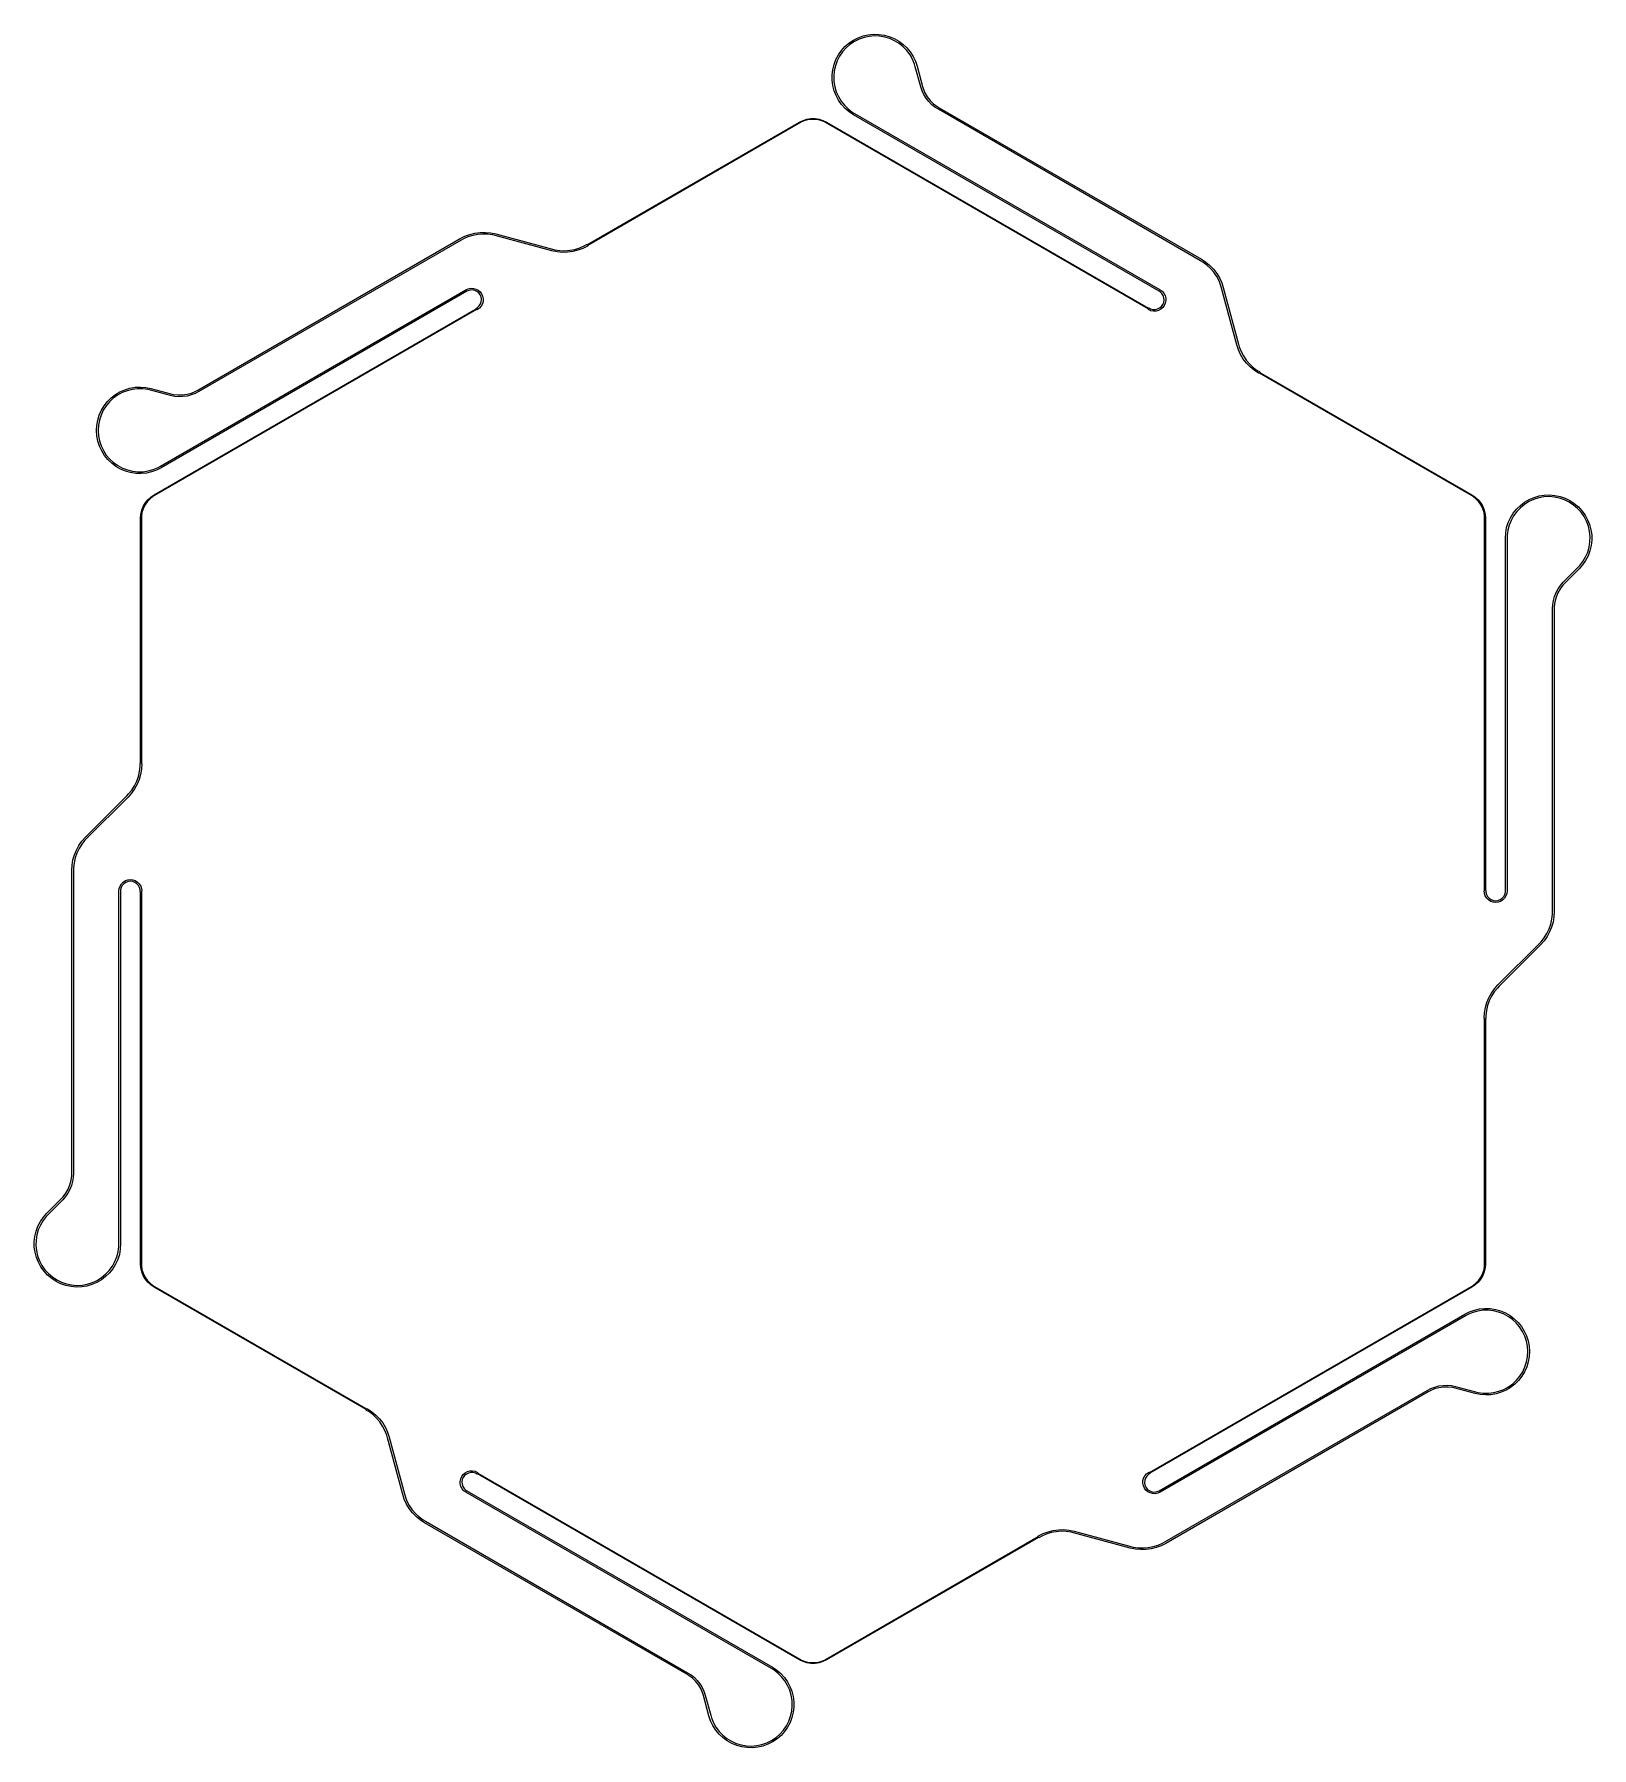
# Model space of a CAD drawing. Extents: x 63.7 to 151.3, y -135.1 to -38.7.
import ezdxf

# ---------------------------------------------------------------- set-up
doc = ezdxf.new("R2010")
doc.units = 0
doc.layers.add('BLACK', color=7, linetype='CONTINUOUS')

msp = doc.modelspace()

# ---------------------------------------------------------------- linework, layer by layer
at = {"layer": 'BLACK', "linetype": 'CONTINUOUS'}
for p, q in [((109.098227, -39.62556), (109.297561, -39.403813)), ((109.35788, -39.478312), (109.161506, -39.699392)), ((109.297561, -39.403813), (109.522541, -39.208133)), ((109.580611, -39.283812), (109.35788, -39.478312)), ((109.522541, -39.208133), (109.769781, -39.041465)), ((109.82613, -39.11901), (109.580611, -39.283812)), ((109.769781, -39.041465), (110.035564, -38.906316)), ((110.090503, -38.986548), (109.82613, -39.11901)), ((110.035564, -38.906316), (110.315892, -38.804717)), ((110.369492, -38.888547), (110.090503, -38.986548)), ((110.315892, -38.804717), (110.606549, -38.738198)), ((110.658627, -38.826579), (110.369492, -38.888547)), ((110.606549, -38.738198), (110.903162, -38.707758)), ((110.953275, -38.801636), (110.658627, -38.826579)), ((110.903162, -38.707758), (111.201271, -38.713856)), ((111.248712, -38.814118), (110.953275, -38.801636)), ((111.201271, -38.713856), (111.496392, -38.756399)), ((111.540206, -38.863825), (111.248712, -38.814118)), ((111.496392, -38.756399), (111.784085, -38.834749)), ((111.823084, -38.949961), (111.540206, -38.863825)), ((111.784085, -38.834749), (112.060024, -38.947726)), ((112.092813, -39.071145), (111.823084, -38.949961)), ((112.060024, -38.947726), (112.320058, -39.093631)), ((112.34507, -39.225435), (112.092813, -39.071145)), ((112.320058, -39.093631), (112.560277, -39.27027)), ((112.575813, -39.410359), (112.34507, -39.225435)), ((112.560277, -39.27027), (112.777066, -39.474986)), ((112.781345, -39.622952), (112.575813, -39.410359)), ((112.777066, -39.474986), (112.967166, -39.704699)), ((108.610619, -40.701735), (108.681885, -40.412205)), ((108.681885, -40.412205), (108.788056, -40.133577)), ((108.859947, -40.206756), (108.759594, -40.484908)), ((108.788056, -40.133577), (108.927536, -39.870041)), ((108.994637, -39.943511), (108.859947, -40.206756)), ((108.927536, -39.870041), (109.098227, -39.62556)), ((109.161506, -39.699392), (108.994637, -39.943511)), ((112.958371, -39.859809), (112.781345, -39.622952)), ((113.104054, -40.117133), (112.958371, -39.859809)), ((112.967166, -39.704699), (113.127716, -39.955955)), ((113.21606, -40.3908), (113.104054, -40.117133)), ((113.127716, -39.955955), (113.256303, -40.224975)), ((113.254399, -40.533594), (113.21606, -40.3908)), ((113.256303, -40.224975), (113.350986, -40.507696)), ((108.57533, -40.997811), (108.610619, -40.701735)), ((108.576549, -41.295979), (108.57533, -40.997811)), ((108.614259, -41.591756), (108.576549, -41.295979)), ((108.695186, -40.773509), (108.667755, -41.067935)), ((108.667755, -41.067935), (108.677742, -41.363468)), ((108.677742, -41.363468), (108.724986, -41.655371)), ((108.759594, -40.484908), (108.695186, -40.773509)), ((113.254402, -40.533593), (113.254399, -40.533594)), ((113.556953, -41.662716), (113.254402, -40.533593)), ((113.350986, -40.507696), (113.350994, -40.507711)), ((113.350994, -40.507711), (113.653545, -41.636834)), ((108.687891, -41.880693), (108.614259, -41.591756)), ((108.796338, -42.158444), (108.687891, -41.880693)), ((108.724986, -41.655371), (108.80873, -41.938966)), ((108.937969, -42.42083), (108.796338, -42.158444)), ((108.80873, -41.938966), (108.927632, -42.209709)), ((108.927632, -42.209709), (109.079786, -42.46326)), ((113.557263, -41.663344), (113.556953, -41.662716)), ((113.557217, -41.663785), (113.55725, -41.663775)), ((113.635346, -41.885819), (113.557217, -41.663785)), ((113.55725, -41.663775), (113.557263, -41.663344)), ((113.737178, -42.098029), (113.635346, -41.885819)), ((113.653545, -41.636834), (113.653551, -41.636934)), ((113.653551, -41.636934), (113.68989, -41.761744)), ((113.68989, -41.761744), (113.794733, -42.002271)), ((113.861503, -42.297896), (113.737178, -42.098029)), ((113.794733, -42.002271), (113.929249, -42.22755)), ((114.006842, -42.483043), (113.861503, -42.297896)), ((113.929249, -42.22755), (114.091263, -42.433939)), ((109.110654, -42.663906), (108.937969, -42.42083)), ((109.079786, -42.46326), (109.262755, -42.695557)), ((109.311795, -42.884016), (109.110654, -42.663906)), ((109.262755, -42.695557), (109.473605, -42.902876)), ((109.538368, -43.077849), (109.311795, -42.884016)), ((109.473605, -42.902876), (109.708959, -43.081896)), ((109.786963, -43.242489), (109.538368, -43.077849)), ((109.708959, -43.081896), (109.836963, -43.155886)), ((126.972191, -53.16439), (109.786963, -43.242489)), ((109.836963, -43.155886), (109.836963, -43.155887)), ((109.836963, -43.155887), (127.022196, -53.077791)), ((114.17147, -42.651272), (114.006842, -42.483043)), ((114.091263, -42.433939), (114.278156, -42.618102)), ((114.353429, -42.800583), (114.17147, -42.651272)), ((114.278156, -42.618102), (114.486907, -42.777062)), ((114.550559, -42.929202), (114.353429, -42.800583)), ((114.486907, -42.777062), (114.600557, -42.842598)), ((114.550562, -42.929202), (114.550559, -42.929202)), ((114.550565, -42.929205), (114.550562, -42.929202)), ((129.3059, -51.448201), (114.550565, -42.929205)), ((114.600557, -42.842598), (114.600559, -42.842601)), ((114.600559, -42.842601), (114.600565, -42.842603)), ((114.600565, -42.842603), (129.355902, -51.3616)), ((94.807459, -50.538369), (106.737498, -43.650561)), ((106.7625, -43.693861), (94.832462, -50.58167)), ((106.737498, -43.650561), (106.7375, -43.650559)), ((106.7375, -43.650559), (106.942855, -43.551666)), ((106.858227, -43.638593), (106.7625, -43.693861)), ((107.064017, -43.557826), (106.858227, -43.638593)), ((106.942855, -43.551666), (107.160656, -43.484483)), ((107.279546, -43.508633), (107.064017, -43.557826)), ((107.160656, -43.484483), (107.386037, -43.450512)), ((107.5, -43.492112), (107.279546, -43.508633)), ((107.386037, -43.450512), (107.613963, -43.450512)), ((107.720454, -43.508633), (107.5, -43.492112)), ((107.613963, -43.450512), (107.839344, -43.484483)), ((107.935983, -43.557826), (107.720454, -43.508633)), ((107.839344, -43.484483), (108.057145, -43.551666)), ((108.141773, -43.638593), (107.935983, -43.557826)), ((108.057145, -43.551666), (108.2625, -43.650559)), ((108.2375, -43.693861), (108.141773, -43.638593)), ((126.35421, -54.153548), (108.2375, -43.693861)), ((108.2625, -43.650559), (126.379207, -54.110245)), ((87.658397, -50.198645), (87.921646, -50.065755)), ((88.091845, -50.100602), (87.831425, -50.21422)), ((87.921646, -50.065755), (88.198122, -49.963172)), ((88.363348, -50.016857), (88.091845, -50.100602)), ((88.198122, -49.963172), (88.484345, -49.892191)), ((88.642521, -49.964038), (88.363348, -50.016857)), ((88.484345, -49.892191), (88.776715, -49.853703)), ((88.925853, -49.942808), (88.642521, -49.964038)), ((88.776715, -49.853703), (89.071556, -49.848192)), ((89.20978, -49.953436), (88.925853, -49.942808)), ((89.071556, -49.848192), (89.365161, -49.875728)), ((89.490731, -49.995786), (89.20978, -49.953436)), ((89.365161, -49.875728), (89.653722, -49.93594)), ((89.627953, -50.032556), (89.490731, -49.995786)), ((89.627957, -50.03254), (89.627953, -50.032556)), ((89.627958, -50.03254), (89.627957, -50.032539)), ((89.627957, -50.032539), (89.627957, -50.03254)), ((92.814336, -50.886328), (89.627958, -50.03254)), ((89.653722, -49.93594), (89.65384, -49.935948)), ((89.65384, -49.935948), (89.653841, -49.935948)), ((89.653841, -49.935948), (92.84022, -50.789737)), ((72.90306, -58.717645), (87.658394, -50.198647)), ((87.708394, -50.285249), (72.95306, -58.804247)), ((87.658394, -50.198647), (87.658397, -50.198645)), ((87.831425, -50.21422), (87.708394, -50.28525)), ((87.708394, -50.28525), (87.708394, -50.285249)), ((92.814337, -50.886329), (92.814336, -50.886328)), ((92.814338, -50.886329), (92.814337, -50.886328)), ((92.814337, -50.886328), (92.814337, -50.886329)), ((92.814618, -50.886347), (92.814338, -50.886329)), ((93.103022, -50.946527), (92.814618, -50.886347)), ((92.84022, -50.789737), (92.840221, -50.789737)), ((92.840221, -50.789737), (92.840231, -50.789698)), ((92.840231, -50.789698), (92.977452, -50.826469)), ((92.977452, -50.826469), (93.258403, -50.86882)), ((93.396625, -50.974064), (93.103022, -50.946527)), ((93.258403, -50.86882), (93.542329, -50.879449)), ((93.691465, -50.968556), (93.396625, -50.974064)), ((93.542329, -50.879449), (93.82566, -50.858222)), ((93.983835, -50.930071), (93.691465, -50.968556)), ((93.82566, -50.858222), (94.104832, -50.805406)), ((94.270057, -50.859094), (93.983835, -50.930071)), ((94.104832, -50.805406), (94.376336, -50.721666)), ((94.546533, -50.756517), (94.270057, -50.859094)), ((94.376336, -50.721666), (94.636757, -50.608053)), ((94.809786, -50.623629), (94.546533, -50.756517)), ((94.636757, -50.608053), (94.759789, -50.537025)), ((94.759789, -50.537026), (94.790016, -50.530602)), ((94.759789, -50.537025), (94.759789, -50.537026)), ((94.790016, -50.530602), (94.807459, -50.538369)), ((94.809787, -50.62363), (94.809786, -50.623629)), ((94.830465, -50.600666), (94.809787, -50.62363)), ((94.832462, -50.58167), (94.830465, -50.600666)), ((129.305902, -51.448203), (129.3059, -51.448201)), ((129.428932, -51.519236), (129.305902, -51.448203)), ((129.355902, -51.3616), (129.355904, -51.361601)), ((129.355904, -51.361601), (129.602617, -51.523139)), ((129.657537, -51.687959), (129.428932, -51.519236)), ((129.602617, -51.523139), (129.829693, -51.711283)), ((129.865814, -51.881216), (129.657537, -51.687959)), ((129.829693, -51.711283), (130.034277, -51.923668)), ((130.051145, -52.096577), (129.865814, -51.881216)), ((130.034277, -51.923668), (130.213795, -52.157623)), ((88.110252, -53.019993), (88.252238, -52.993118)), ((88.252238, -52.993118), (88.396645, -52.998514)), ((88.396645, -52.998514), (88.536229, -53.035909)), ((130.211198, -52.331333), (130.051145, -52.096577)), ((130.343961, -52.582534), (130.211198, -52.331333)), ((130.213795, -52.157623), (130.365991, -52.410207)), ((130.447765, -52.847019), (130.343961, -52.582534)), ((130.365991, -52.410207), (130.48895, -52.678242)), ((130.484534, -52.984241), (130.447765, -52.847019)), ((130.484538, -52.98424), (130.484534, -52.984241)), ((131.338326, -56.170623), (130.484538, -52.98424)), ((130.48895, -52.678242), (130.581119, -52.958337)), ((130.581119, -52.958337), (130.58113, -52.958358)), ((130.58113, -52.958358), (131.434918, -56.144741)), ((70.792569, -62.999685), (87.977806, -53.077791)), ((88.027811, -53.164391), (70.842569, -63.086287)), ((87.977806, -53.077791), (87.977807, -53.077791)), ((87.977807, -53.077791), (87.977809, -53.07779)), ((87.977809, -53.07779), (87.977811, -53.077789)), ((87.977811, -53.077789), (87.977813, -53.077788)), ((87.977813, -53.077788), (88.110252, -53.019993)), ((88.027812, -53.164389), (88.027811, -53.164391)), ((88.027815, -53.164389), (88.027812, -53.164389)), ((88.085155, -53.131278), (88.027815, -53.164389)), ((88.212351, -53.094425), (88.085155, -53.131278)), ((88.344671, -53.089085), (88.212351, -53.094425)), ((88.474424, -53.115568), (88.344671, -53.089085)), ((88.594067, -53.172335), (88.474424, -53.115568)), ((88.536229, -53.035909), (88.663992, -53.103429)), ((88.696648, -53.256086), (88.594067, -53.172335)), ((88.663992, -53.103429), (88.773526, -53.197687)), ((88.776203, -53.361954), (88.696648, -53.256086)), ((88.725962, -53.984028), (88.796747, -53.872106)), ((88.773526, -53.197687), (88.859337, -53.313957)), ((88.828109, -53.483785), (88.776203, -53.361954)), ((88.796747, -53.872106), (88.838688, -53.746496)), ((88.849349, -53.614498), (88.828109, -53.483785)), ((88.90117, -53.872382), (88.833639, -54.000139)), ((88.838688, -53.746496), (88.849349, -53.614498)), ((88.859337, -53.313957), (88.917123, -53.446407)), ((88.938578, -53.732801), (88.90117, -53.872382)), ((88.917123, -53.446407), (88.943986, -53.588395)), ((88.943986, -53.588395), (88.938578, -53.732801)), ((126.972192, -53.164391), (126.972191, -53.16439)), ((127.029525, -53.197499), (126.972192, -53.164391)), ((127.022196, -53.077791), (127.022197, -53.077792)), ((127.022197, -53.077792), (127.0222, -53.077793)), ((127.0222, -53.077793), (127.138449, -53.163605)), ((127.125014, -53.289232), (127.029525, -53.197499)), ((127.095659, -54.017105), (127.175204, -53.911248)), ((127.195776, -53.401151), (127.125014, -53.289232)), ((127.138449, -53.163605), (127.23269, -53.273132)), ((127.258338, -53.959246), (127.172538, -54.075503)), ((127.175204, -53.911248), (127.227106, -53.789432)), ((127.2377, -53.526751), (127.195776, -53.401151)), ((127.227106, -53.789432), (127.24835, -53.658735)), ((127.23269, -53.273132), (127.300198, -53.400882)), ((127.24835, -53.658735), (127.2377, -53.526751)), ((127.31612, -53.826812), (127.258338, -53.959246)), ((127.300198, -53.400882), (127.337588, -53.540451)), ((127.342985, -53.684841), (127.31612, -53.826812)), ((127.337588, -53.540451), (127.342985, -53.684841)), ((70.433737, -64.610547), (88.550447, -54.150859)), ((88.575448, -54.19416), (70.458737, -64.653849)), ((88.550447, -54.150859), (88.552446, -54.131861)), ((88.552446, -54.131861), (88.573125, -54.108898)), ((88.573102, -54.108859), (88.630448, -54.075757)), ((88.573125, -54.108898), (88.573102, -54.108859)), ((88.59289, -54.201928), (88.575448, -54.19416)), ((88.623117, -54.195506), (88.59289, -54.201928)), ((88.739371, -54.109664), (88.623094, -54.195466)), ((88.623094, -54.195466), (88.623117, -54.195506)), ((88.630448, -54.075757), (88.725962, -53.984028)), ((88.833639, -54.000139), (88.739371, -54.109664)), ((126.356209, -54.172543), (126.35421, -54.153548)), ((126.376888, -54.195506), (126.356209, -54.172543)), ((126.376909, -54.19547), (126.376888, -54.195506)), ((126.509349, -54.253238), (126.376909, -54.19547)), ((126.379207, -54.110245), (126.396653, -54.102476)), ((126.396653, -54.102476), (126.42688, -54.108898)), ((126.42688, -54.108898), (126.4269, -54.108862)), ((126.4269, -54.108862), (126.48424, -54.14196)), ((126.48424, -54.14196), (126.611427, -54.178789)), ((126.651322, -54.28009), (126.509349, -54.253238)), ((126.611427, -54.178789), (126.743733, -54.184112)), ((126.795711, -54.274678), (126.651322, -54.28009)), ((126.743733, -54.184112), (126.873468, -54.157619)), ((126.935276, -54.237275), (126.795711, -54.274678)), ((126.873468, -54.157619), (126.993094, -54.100851)), ((127.06302, -54.169754), (126.935276, -54.237275)), ((126.993094, -54.100851), (127.095659, -54.017105)), ((127.172538, -54.075503), (127.06302, -54.169754)), ((131.338314, -56.170626), (131.338326, -56.170623)), ((131.430491, -56.450744), (131.338314, -56.170626)), ((131.553451, -56.718781), (131.430491, -56.450744)), ((131.434918, -56.144741), (131.434922, -56.144804)), ((131.434922, -56.144804), (131.471675, -56.281967)), ((131.471675, -56.281967), (131.57548, -56.546453)), ((131.705648, -56.971364), (131.553451, -56.718781)), ((131.57548, -56.546453), (131.708244, -56.797654)), ((131.708244, -56.797654), (131.868299, -57.03241)), ((131.885169, -57.205319), (131.705648, -56.971364)), ((131.868299, -57.03241), (132.053632, -57.247771)), ((132.089755, -57.417703), (131.885169, -57.205319)), ((132.053632, -57.247771), (132.261912, -57.441026)), ((132.316835, -57.605846), (132.089755, -57.417703)), ((132.261912, -57.441026), (132.490521, -57.609746)), ((132.563551, -57.767381), (132.316835, -57.605846)), ((132.490521, -57.609746), (132.613551, -57.680778)), ((132.593777, -57.773806), (132.563551, -57.767381)), ((132.611225, -57.766037), (132.593777, -57.773806)), ((144.541263, -64.653849), (132.611225, -57.766037)), ((132.613551, -57.680778), (132.613551, -57.680779)), ((132.613551, -57.680779), (132.634228, -57.703743)), ((132.634228, -57.703743), (132.636224, -57.722735)), ((132.636224, -57.722735), (144.566263, -64.610547)), ((68.516092, -58.81812), (68.789177, -58.698404)), ((68.918266, -58.754993), (68.642744, -58.862361)), ((68.789177, -58.698404), (69.074862, -58.613017)), ((69.205145, -58.683295), (68.918266, -58.754993)), ((69.074862, -58.613017), (69.368851, -58.563243)), ((69.498783, -58.648415), (69.205145, -58.683295)), ((69.368851, -58.563243), (69.666722, -58.549831)), ((69.794475, -58.650913), (69.498783, -58.648415)), ((69.666722, -58.549831), (69.963994, -58.572983)), ((70.087483, -58.690748), (69.794475, -58.650913)), ((69.963994, -58.572983), (70.256197, -58.63235)), ((70.23029, -58.728935), (70.087483, -58.690748)), ((70.230314, -58.728947), (70.23029, -58.728935)), ((71.35944, -59.031492), (70.230314, -58.728947)), ((70.256197, -58.63235), (70.256196, -58.632355)), ((70.256196, -58.632355), (71.384259, -58.934615)), ((72.547433, -58.884594), (72.789472, -58.7833)), ((72.789472, -58.7833), (72.903053, -58.717649)), ((72.903053, -58.717649), (72.903053, -58.71765)), ((72.903053, -58.71765), (72.903054, -58.717649)), ((72.903054, -58.717649), (72.90306, -58.717645)), ((67.473461, -59.852254), (67.627798, -59.597132)), ((67.738348, -59.606178), (67.579818, -59.855794)), ((67.627798, -59.597132), (67.812203, -59.362821)), ((67.927144, -59.37859), (67.738348, -59.606178)), ((67.812203, -59.362821), (68.023904, -59.152845)), ((68.14318, -59.176678), (67.927144, -59.37859)), ((68.023904, -59.152845), (68.259716, -58.970363)), ((68.382994, -59.003677), (68.14318, -59.176678)), ((68.259716, -58.970363), (68.516092, -58.81812)), ((68.642744, -58.862361), (68.382994, -59.003677)), ((71.360139, -59.031537), (71.35944, -59.031492)), ((71.360505, -59.031764), (71.360139, -59.031537)), ((71.36051, -59.031743), (71.360505, -59.031764)), ((71.591857, -59.075106), (71.36051, -59.031743)), ((71.384259, -58.934615), (71.384262, -58.934605)), ((71.384262, -58.934605), (71.511682, -58.96583)), ((71.511682, -58.96583), (71.772401, -58.995306)), ((71.826549, -59.093031), (71.591857, -59.075106)), ((71.772401, -58.995306), (72.034753, -58.991461)), ((72.061798, -59.085305), (71.826549, -59.093031)), ((72.034753, -58.991461), (72.294497, -58.954357)), ((72.294808, -59.05202), (72.061798, -59.085305)), ((72.294497, -58.954357), (72.547433, -58.884594)), ((72.522812, -58.993571), (72.294808, -59.05202)), ((72.743099, -58.910654), (72.522812, -58.993571)), ((72.953052, -58.804252), (72.743099, -58.910654)), ((72.953053, -58.804252), (72.953052, -58.804252)), ((72.953056, -58.804248), (72.953053, -58.804252)), ((72.95306, -58.804247), (72.953056, -58.804248)), ((67.195767, -61.00065), (67.211616, -60.702899)), ((67.211616, -60.702899), (67.263794, -60.409327)), ((67.263794, -60.409327), (67.351515, -60.12435)), ((67.308568, -60.695437), (67.291098, -60.990623)), ((67.363193, -60.404823), (67.308568, -60.695437)), ((67.351515, -60.12435), (67.473461, -59.852254)), ((67.454095, -60.123439), (67.363193, -60.404823)), ((67.579818, -59.855794), (67.454095, -60.123439)), ((67.216486, -61.298102), (67.195767, -61.00065)), ((67.27346, -61.590781), (67.216486, -61.298102)), ((67.365832, -61.874285), (67.27346, -61.590781)), ((67.291098, -60.990623), (67.311061, -61.285651)), ((67.311061, -61.285651), (67.368137, -61.575793)), ((67.368137, -61.575793), (67.461412, -61.856399)), ((67.492213, -62.144349), (67.365832, -61.874285)), ((67.461412, -61.856399), (67.589391, -62.122973)), ((67.650703, -62.396911), (67.492213, -62.144349)), ((67.589391, -62.122973), (67.750023, -62.371242)), ((67.838918, -62.628174), (67.650703, -62.396911)), ((67.750023, -62.371242), (67.940734, -62.597227)), ((68.054026, -62.834658), (67.838918, -62.628174)), ((67.940734, -62.597227), (68.158468, -62.797308)), ((68.292792, -63.013257), (68.054026, -62.834658)), ((68.158468, -62.797308), (68.399735, -62.968277)), ((68.551625, -63.161286), (68.292792, -63.013257)), ((68.399735, -62.968277), (68.660668, -63.107395)), ((68.826631, -63.276517), (68.551625, -63.161286)), ((68.660668, -63.107395), (68.937087, -63.212432)), ((69.113675, -63.357219), (68.826631, -63.276517)), ((68.937087, -63.212432), (69.224561, -63.281705)), ((69.408439, -63.402176), (69.113675, -63.357219)), ((69.224561, -63.281705), (69.518483, -63.314104)), ((69.70649, -63.410712), (69.408439, -63.402176)), ((69.518483, -63.314104), (69.814144, -63.309109)), ((70.003344, -63.3827), (69.70649, -63.410712)), ((69.814144, -63.309109), (70.106805, -63.266802)), ((70.294536, -63.31856), (70.003344, -63.3827)), ((70.106805, -63.266802), (70.391775, -63.187858)), ((70.575688, -63.219258), (70.294536, -63.31856)), ((70.391775, -63.187858), (70.664488, -63.073545)), ((70.842569, -63.086287), (70.575688, -63.219258)), ((70.664488, -63.073545), (70.792569, -62.999684)), ((70.792569, -62.999684), (70.792569, -62.999685)), ((69.688265, -65.703945), (69.73898, -65.48173)), ((69.73898, -65.48173), (69.822249, -65.269557)), ((69.819339, -65.390841), (69.75418, -65.602094)), ((69.915257, -65.19166), (69.819339, -65.390841)), ((69.822249, -65.269557), (69.936212, -65.072164)), ((70.039791, -65.009), (69.915257, -65.19166)), ((69.936212, -65.072164), (70.078323, -64.893962)), ((70.19016, -64.846942), (70.039791, -65.009)), ((70.078323, -64.893962), (70.245407, -64.738932)), ((70.363002, -64.709105), (70.19016, -64.846942)), ((70.245407, -64.738932), (70.433731, -64.610536)), ((70.458673, -64.65387), (70.363002, -64.709105)), ((70.433731, -64.610536), (70.433737, -64.610547)), ((70.458737, -64.653849), (70.458673, -64.65387)), ((144.63699, -64.709116), (144.541263, -64.653849)), ((144.566263, -64.610547), (144.754585, -64.738942)), ((144.809832, -64.846951), (144.63699, -64.709116)), ((144.754585, -64.738942), (144.921668, -64.893971)), ((144.960198, -65.009008), (144.809832, -64.846951)), ((144.921668, -64.893971), (145.063777, -65.072171)), ((145.084731, -65.191666), (144.960198, -65.009008)), ((145.063777, -65.072171), (145.177739, -65.269562)), ((145.180649, -65.390846), (145.084731, -65.191666)), ((145.177739, -65.269562), (145.261007, -65.481734)), ((145.245808, -65.602097), (145.180649, -65.390846)), ((145.261007, -65.481734), (145.311722, -65.703947)), ((146.887868, -65.647511), (147.074178, -65.414719)), ((147.074178, -65.414719), (147.287584, -65.206484)), ((147.287858, -65.334183), (147.084135, -65.548504)), ((147.287584, -65.206484), (147.524874, -65.025938)), ((147.517026, -65.147318), (147.287858, -65.334183)), ((147.767966, -64.990902), (147.517026, -65.147318)), ((147.524874, -65.025938), (147.782481, -64.875797)), ((148.036656, -64.867444), (147.767966, -64.990902)), ((147.782481, -64.875797), (148.056529, -64.758319)), ((148.318792, -64.77892), (148.036656, -64.867444)), ((148.056529, -64.758319), (148.342897, -64.675271)), ((148.60985, -64.726751), (148.318792, -64.77892)), ((148.342897, -64.675271), (148.637278, -64.627902)), ((148.905167, -64.711771), (148.60985, -64.726751)), ((148.637278, -64.627902), (148.935243, -64.616925)), ((149.200011, -64.734222), (148.905167, -64.711771)), ((148.935243, -64.616925), (149.23231, -64.642504)), ((149.489655, -64.793742), (149.200011, -64.734222)), ((149.23231, -64.642504), (149.524013, -64.704255)), ((149.769459, -64.88938), (149.489655, -64.793742)), ((149.524013, -64.704255), (149.805963, -64.801249)), ((150.034938, -65.0196), (149.769459, -64.88938)), ((149.805963, -64.801249), (150.073919, -64.932028)), ((150.281838, -65.182318), (150.034938, -65.0196)), ((150.073919, -64.932028), (150.323852, -65.094624)), ((150.506202, -65.374925), (150.281838, -65.182318)), ((150.323852, -65.094624), (150.552001, -65.286591)), ((150.704435, -65.594334), (150.506202, -65.374925)), ((150.552001, -65.286591), (150.754935, -65.505043)), ((150.754935, -65.505043), (150.929603, -65.746693)), ((69.671237, -65.931235), (69.688265, -65.703945)), ((69.671237, -65.931236), (69.671237, -65.931235)), ((69.671237, -79.706858), (69.671237, -65.931236)), ((69.75418, -65.602094), (69.721234, -65.820699)), ((69.721234, -65.820699), (69.721237, -65.931235)), ((69.721237, -65.931235), (69.721237, -65.931236)), ((69.721237, -65.931236), (69.721237, -79.706858)), ((145.278753, -65.8207), (145.245808, -65.602097)), ((145.27875, -65.931235), (145.278753, -65.8207)), ((145.278763, -65.931235), (145.27875, -65.931235)), ((145.278763, -65.931236), (145.278763, -65.931235)), ((145.278763, -86.850612), (145.278763, -65.931236)), ((145.311722, -65.703947), (145.328742, -65.93113)), ((145.328742, -65.93113), (145.328763, -65.931236)), ((145.328763, -65.931236), (145.328763, -86.850609)), ((146.462674, -66.749819), (146.517247, -66.456689)), ((146.517247, -66.456689), (146.607292, -66.172444)), ((146.655935, -66.31999), (146.581821, -66.606248)), ((146.607292, -66.172444), (146.731455, -65.901359)), ((146.765621, -66.045389), (146.655935, -66.31999)), ((146.731455, -65.901359), (146.887868, -65.647511)), ((146.909121, -65.786846), (146.765621, -66.045389)), ((147.084135, -65.548504), (146.909121, -65.786846)), ((150.873359, -65.83703), (150.704435, -65.594334)), ((151.010268, -66.099123), (150.873359, -65.83703)), ((150.929603, -65.746693), (151.073377, -66.007907)), ((151.112967, -66.376413), (151.010268, -66.099123)), ((151.073377, -66.007907), (151.184093, -66.284756)), ((151.179811, -66.664455), (151.112967, -66.376413)), ((151.184093, -66.284756), (151.260088, -66.573076)), ((146.444389, -86.891224), (146.444393, -67.047425)), ((146.444393, -67.047424), (146.462674, -66.749819)), ((146.444393, -67.047425), (146.444393, -67.047424)), ((146.544393, -67.047425), (146.544389, -86.891227)), ((146.544466, -66.899576), (146.544393, -67.047424)), ((146.544393, -67.047424), (146.544393, -67.047425)), ((146.581821, -66.606248), (146.544466, -66.899576)), ((151.157466, -67.546524), (151.20224, -67.254237)), ((151.209729, -66.958635), (151.179811, -66.664455)), ((151.20224, -67.254237), (151.209729, -66.958635)), ((151.260088, -66.573076), (151.300218, -66.86853)), ((151.303879, -67.166675), (151.271017, -67.463025)), ((151.300218, -66.86853), (151.303879, -67.166675)), ((150.628515, -68.591202), (150.809511, -68.357371)), ((150.960925, -68.297275), (150.792244, -68.543141)), ((150.809511, -68.357371), (150.959515, -68.102547)), ((150.959515, -68.102547), (151.076123, -67.830813)), ((151.09824, -68.032609), (150.960925, -68.297275)), ((151.076123, -67.830813), (151.157466, -67.546524)), ((151.202125, -67.753125), (151.09824, -68.032609)), ((151.271017, -67.463025), (151.202125, -67.753125)), ((149.697514, -69.522445), (150.524087, -68.695868)), ((150.594798, -68.766577), (149.769002, -69.592376)), ((150.524024, -68.695801), (150.628515, -68.591202)), ((150.524089, -68.695866), (150.524024, -68.695801)), ((150.524087, -68.695868), (150.524089, -68.695866)), ((150.594801, -68.766576), (150.594798, -68.766577)), ((150.595178, -68.766009), (150.5948, -68.766575)), ((150.5948, -68.766575), (150.594801, -68.766576)), ((150.792244, -68.543141), (150.595178, -68.766009)), ((149.148673, -70.548914), (149.212056, -70.322233)), ((149.212056, -70.322233), (149.299734, -70.103798)), ((149.394527, -70.127297), (149.29679, -70.370794)), ((149.299734, -70.103798), (149.410665, -69.896202)), ((149.522371, -69.89817), (149.394527, -70.127297)), ((149.410665, -69.896202), (149.543532, -69.701914)), ((149.678255, -69.687117), (149.522371, -69.89817)), ((149.543532, -69.701914), (149.696756, -69.523241)), ((149.769005, -69.592379), (149.678255, -69.687117)), ((149.696745, -69.523231), (149.697125, -69.523026)), ((149.696756, -69.523241), (149.696745, -69.523231)), ((149.697125, -69.523026), (149.697514, -69.522445)), ((149.769002, -69.592376), (149.769005, -69.592379)), ((149.097507, -71.016172), (149.110338, -70.781147)), ((149.097508, -71.016176), (149.097507, -71.016172)), ((149.097507, -71.016183), (149.097508, -71.016176)), ((149.097507, -88.054179), (149.097507, -71.016183)), ((149.110338, -70.781147), (149.148673, -70.548914)), ((149.230739, -70.624725), (149.197443, -70.884984)), ((149.197443, -70.884984), (149.197507, -71.016174)), ((149.197507, -71.016174), (149.197505, -71.016177)), ((149.197505, -71.016177), (149.197507, -71.016183)), ((149.197507, -71.016183), (149.197507, -88.054179)), ((149.29679, -70.370794), (149.230739, -70.624725)), ((69.61443, -80.171882), (69.646239, -79.889539)), ((69.646237, -79.747475), (69.655786, -79.718085)), ((69.646239, -79.889539), (69.646237, -79.747475)), ((69.655786, -79.718085), (69.671237, -79.706858)), ((69.721237, -79.706858), (69.736688, -79.718084)), ((69.746237, -79.747473), (69.729705, -80.041906)), ((69.736688, -79.718084), (69.746237, -79.747473)), ((69.334097, -80.973068), (69.457371, -80.717074)), ((69.485832, -80.888458), (69.34319, -81.14656)), ((69.457371, -80.717074), (69.551209, -80.448888)), ((69.598679, -80.616007), (69.485832, -80.888458)), ((69.551209, -80.448888), (69.61443, -80.171882)), ((69.680312, -80.332636), (69.598679, -80.616007)), ((69.729705, -80.041906), (69.680312, -80.332636)), ((66.572714, -83.868813), (68.905307, -81.536219)), ((68.976018, -81.60693), (66.643424, -83.939523)), ((68.905307, -81.536219), (68.905496, -81.536092)), ((68.905496, -81.536092), (69.005789, -81.435794)), ((68.976049, -81.606961), (68.976018, -81.606929)), ((68.976018, -81.606929), (68.976018, -81.60693)), ((69.172547, -81.387069), (68.976049, -81.606961)), ((69.005789, -81.435794), (69.182936, -81.21365)), ((69.34319, -81.14656), (69.172547, -81.387069)), ((69.182936, -81.21365), (69.334097, -80.973068)), ((65.95007, -84.859746), (66.062923, -84.587301)), ((66.09138, -84.758684), (65.997537, -85.026865)), ((66.062923, -84.587301), (66.205569, -84.329204)), ((66.214659, -84.502695), (66.09138, -84.758684)), ((66.205569, -84.329204), (66.376216, -84.088701)), ((66.365824, -84.262119), (66.214659, -84.502695)), ((66.542974, -84.039981), (66.365824, -84.262119)), ((66.376216, -84.088701), (66.572691, -83.868846)), ((66.643428, -83.939527), (66.542974, -84.039981)), ((66.572691, -83.868846), (66.572714, -83.868813)), ((66.643424, -83.939523), (66.643428, -83.939527)), ((65.802494, -85.728268), (65.819032, -85.433839)), ((65.802494, -85.728269), (65.802494, -85.728268)), ((65.802494, -102.766264), (65.802494, -85.728269)), ((65.819032, -85.433839), (65.868431, -85.143113)), ((65.868431, -85.143113), (65.95007, -84.859746)), ((65.902496, -85.586206), (65.902494, -85.728268)), ((65.902494, -85.728268), (65.902494, -85.728269)), ((65.902494, -85.728269), (65.902494, -102.766264)), ((65.934311, -85.303867), (65.902496, -85.586206)), ((65.997537, -85.026865), (65.934311, -85.303867)), ((68.471791, -86.747629), (68.519518, -86.611234)), ((68.519518, -86.611234), (68.596399, -86.488879)), ((68.587304, -86.696434), (68.555612, -86.825011)), ((68.648845, -86.579177), (68.587304, -86.696434)), ((68.596399, -86.488879), (68.698578, -86.3867)), ((68.736659, -86.480055), (68.648845, -86.579177)), ((68.698578, -86.3867), (68.820933, -86.309819)), ((68.845643, -86.404829), (68.736659, -86.480055)), ((68.820933, -86.309819), (68.957328, -86.262092)), ((68.969463, -86.35787), (68.845643, -86.404829)), ((68.957328, -86.262092), (69.100923, -86.245913)), ((69.100923, -86.341908), (68.969463, -86.35787)), ((69.100923, -86.245913), (69.244518, -86.262092)), ((69.232383, -86.35787), (69.100923, -86.341908)), ((69.356203, -86.404829), (69.232383, -86.35787)), ((69.244518, -86.262092), (69.380913, -86.309819)), ((69.465187, -86.480055), (69.356203, -86.404829)), ((69.380913, -86.309819), (69.503268, -86.3867)), ((69.553001, -86.579177), (69.465187, -86.480055)), ((69.503268, -86.3867), (69.605447, -86.488879)), ((69.614542, -86.696434), (69.553001, -86.579177)), ((69.605447, -86.488879), (69.682328, -86.611234)), ((69.646234, -86.825011), (69.614542, -86.696434)), ((69.682328, -86.611234), (69.730055, -86.747629)), ((68.455606, -106.735022), (68.455612, -86.891224)), ((68.455612, -86.891224), (68.471791, -86.747629)), ((68.555612, -86.891224), (68.555606, -106.735024)), ((68.555612, -86.825011), (68.555612, -86.891224)), ((69.646234, -86.891224), (69.646234, -86.825011)), ((69.655783, -86.920613), (69.646234, -86.891224)), ((69.671237, -86.931841), (69.655783, -86.920613)), ((69.671237, -107.851211), (69.671237, -86.931841)), ((69.736685, -86.920613), (69.721237, -86.931836)), ((69.721237, -86.931836), (69.721237, -107.851211)), ((69.730055, -86.747629), (69.746234, -86.891224)), ((69.746234, -86.891224), (69.736685, -86.920613)), ((145.253765, -86.891228), (145.263313, -86.861839)), ((145.253811, -86.891228), (145.253765, -86.891228)), ((145.269995, -87.034814), (145.253811, -86.891228)), ((145.263313, -86.861839), (145.278763, -86.850612)), ((145.317723, -87.171198), (145.269995, -87.034814)), ((145.394603, -87.293544), (145.317723, -87.171198)), ((145.328763, -86.850609), (145.344215, -86.861835)), ((145.344215, -86.861835), (145.353765, -86.891224)), ((145.353765, -86.891224), (145.353811, -86.891224)), ((145.353811, -86.891224), (145.353814, -86.957432)), ((145.353814, -86.957432), (145.385508, -87.085999)), ((145.385508, -87.085999), (145.447048, -87.203247)), ((145.496778, -87.395715), (145.394603, -87.293544)), ((145.447048, -87.203247), (145.534859, -87.30236)), ((145.619127, -87.472589), (145.496778, -87.395715)), ((145.534859, -87.30236), (145.643837, -87.377579)), ((145.755513, -87.520311), (145.619127, -87.472589)), ((145.643837, -87.377579), (145.767649, -87.424533)), ((145.899099, -87.536489), (145.755513, -87.520311)), ((145.767649, -87.424533), (145.8991, -87.440494)), ((146.042686, -87.520311), (145.899099, -87.536489)), ((145.8991, -87.440494), (146.030551, -87.424534)), ((146.030551, -87.424534), (146.154363, -87.377579)), ((146.179073, -87.472589), (146.042686, -87.520311)), ((146.154363, -87.377579), (146.263341, -87.30236)), ((146.301421, -87.395715), (146.179073, -87.472589)), ((146.263341, -87.30236), (146.351151, -87.203247)), ((146.403597, -87.293544), (146.301421, -87.395715)), ((146.351151, -87.203247), (146.412692, -87.086)), ((146.480476, -87.171199), (146.403597, -87.293544)), ((146.412692, -87.086), (146.444386, -86.957433)), ((146.444386, -86.957433), (146.444389, -86.891225)), ((146.444389, -86.891225), (146.444389, -86.891224)), ((146.528205, -87.034815), (146.480476, -87.171199)), ((146.544389, -86.891229), (146.528205, -87.034815)), ((146.544389, -86.891227), (146.544388, -86.891228)), ((146.544388, -86.891228), (146.544389, -86.891229)), ((149.002477, -88.755591), (149.065698, -88.478586)), ((149.13158, -88.63934), (149.049946, -88.922711)), ((149.065698, -88.478586), (149.097508, -88.196244)), ((149.097508, -88.196244), (149.097507, -88.054179)), ((149.180975, -88.34861), (149.13158, -88.63934)), ((149.197507, -88.054179), (149.180975, -88.34861)), ((148.457051, -89.742492), (148.6342, -89.520349)), ((148.794454, -89.453261), (148.623809, -89.693768)), ((148.6342, -89.520349), (148.785362, -89.279769)), ((148.785362, -89.279769), (148.908638, -89.023776)), ((148.937097, -89.19516), (148.794454, -89.453261)), ((148.908638, -89.023776), (149.002477, -88.755591)), ((149.049946, -88.922711), (148.937097, -89.19516)), ((146.023984, -92.175516), (148.356574, -89.842922)), ((148.427285, -89.913633), (146.094695, -92.246225)), ((148.356574, -89.842922), (148.356724, -89.842821)), ((148.356724, -89.842821), (148.457051, -89.742492)), ((148.42731, -89.913658), (148.427285, -89.913633)), ((148.623809, -89.693768), (148.42731, -89.913658)), ((145.656832, -92.635903), (145.827477, -92.395399)), ((145.994235, -92.346677), (145.817086, -92.568817)), ((145.827477, -92.395399), (146.023977, -92.175512)), ((146.094659, -92.24625), (145.994235, -92.346677)), ((146.023977, -92.175512), (146.023982, -92.175518)), ((146.023982, -92.175518), (146.023984, -92.175516)), ((146.094693, -92.246228), (146.094659, -92.24625)), ((146.094694, -92.246228), (146.094693, -92.246227)), ((146.094693, -92.246227), (146.094693, -92.246228)), ((146.094695, -92.246225), (146.094694, -92.246228)), ((145.2703, -93.740542), (145.319698, -93.449815)), ((145.319698, -93.449815), (145.401336, -93.166447)), ((145.448803, -93.333567), (145.385578, -93.610569)), ((145.401336, -93.166447), (145.514187, -92.894001)), ((145.542645, -93.065384), (145.448803, -93.333567)), ((145.514187, -92.894001), (145.656832, -92.635903)), ((145.665923, -92.809395), (145.542645, -93.065384)), ((145.817086, -92.568817), (145.665923, -92.809395)), ((145.253762, -94.034971), (145.2703, -93.740542)), ((145.263311, -94.064361), (145.253762, -94.034971)), ((145.278762, -94.075587), (145.263311, -94.064361)), ((145.278763, -107.851211), (145.278762, -94.075587)), ((145.344213, -94.064362), (145.328762, -94.075587)), ((145.328762, -94.075587), (145.328763, -107.851211)), ((145.353762, -94.034973), (145.344213, -94.064362)), ((145.353763, -93.892909), (145.353762, -94.034973)), ((145.385578, -93.610569), (145.353763, -93.892909)), ((65.769271, -103.157728), (65.802561, -102.897466)), ((65.802495, -102.76627), (65.802494, -102.766264)), ((65.802494, -102.766275), (65.802495, -102.76627)), ((65.802561, -102.897466), (65.802494, -102.766275)), ((65.889669, -103.001301), (65.851339, -103.233537)), ((65.902494, -102.766273), (65.889669, -103.001301)), ((65.902494, -102.766264), (65.902492, -102.766269)), ((65.902492, -102.766269), (65.902494, -102.766273)), ((65.321771, -104.095354), (65.477652, -103.884295)), ((65.589359, -103.886261), (65.456494, -104.080553)), ((65.477652, -103.884295), (65.605493, -103.655164)), ((65.700287, -103.678661), (65.589359, -103.886261)), ((65.605493, -103.655164), (65.703226, -103.411662)), ((65.787961, -103.460221), (65.700287, -103.678661)), ((65.703226, -103.411662), (65.769271, -103.157728)), ((65.851339, -103.233537), (65.787961, -103.460221)), ((64.207739, -105.239282), (64.404967, -105.016224)), ((64.404967, -105.016224), (64.405202, -105.015871)), ((64.405202, -105.015871), (64.405204, -105.015869)), ((64.405204, -105.015869), (65.231779, -104.189295)), ((65.302489, -104.260005), (64.475915, -105.086578)), ((65.231779, -104.189295), (65.231804, -104.189277)), ((65.231804, -104.189277), (65.321771, -104.095354)), ((65.302879, -104.25942), (65.302489, -104.260005)), ((65.303258, -104.259217), (65.302879, -104.25942)), ((65.303273, -104.259231), (65.303258, -104.259217)), ((65.456494, -104.080553), (65.303273, -104.259231)), ((63.797869, -106.029296), (63.901751, -105.749813)), ((63.923871, -105.951608), (63.842531, -106.235895)), ((63.901751, -105.749813), (64.039062, -105.485148)), ((64.040475, -105.679875), (63.923871, -105.951608)), ((64.039062, -105.485148), (64.207739, -105.239282)), ((64.190475, -105.425052), (64.040475, -105.679875)), ((64.371466, -105.19122), (64.190475, -105.425052)), ((64.475955, -105.086622), (64.371466, -105.19122)), ((64.475915, -105.086578), (64.475914, -105.086581)), ((64.475914, -105.086581), (64.475955, -105.086622)), ((63.696121, -106.615742), (63.728981, -106.319393)), ((63.699784, -106.913884), (63.696121, -106.615742)), ((63.739915, -107.209335), (63.699784, -106.913884)), ((63.728981, -106.319393), (63.797869, -106.029296)), ((63.797759, -106.52818), (63.790273, -106.823779)), ((63.790273, -106.823779), (63.820192, -107.117956)), ((63.842531, -106.235895), (63.797759, -106.52818)), ((68.41817, -107.176195), (68.45553, -106.882871)), ((68.45553, -106.882871), (68.455606, -106.735023)), ((68.455606, -106.735023), (68.455606, -106.735022)), ((68.555606, -106.735025), (68.537319, -107.032628)), ((68.555606, -106.735024), (68.555606, -106.735025)), ((63.81591, -107.497652), (63.739915, -107.209335)), ((63.926627, -107.774498), (63.81591, -107.497652)), ((63.820192, -107.117956), (63.887036, -107.405996)), ((63.887036, -107.405996), (63.989736, -107.683282)), ((64.0704, -108.03571), (63.926627, -107.774498)), ((63.989736, -107.683282), (64.126644, -107.945373)), ((68.090858, -107.995584), (68.234361, -107.737046)), ((68.268525, -107.881076), (68.11211, -108.134919)), ((68.234361, -107.737046), (68.344051, -107.462449)), ((68.392691, -107.609995), (68.268525, -107.881076)), ((68.344051, -107.462449), (68.41817, -107.176195)), ((68.482741, -107.325754), (68.392691, -107.609995)), ((68.537319, -107.032628), (68.482741, -107.325754)), ((69.688244, -108.078503), (69.671209, -107.851211)), ((69.671209, -107.851211), (69.671237, -107.851211)), ((69.721237, -107.851211), (69.721209, -107.851351)), ((69.721209, -107.851351), (69.72121, -107.961748)), ((145.278762, -107.961747), (145.278763, -107.851212)), ((145.278763, -107.851212), (145.278763, -107.851211)), ((145.328763, -107.851212), (145.311728, -108.0785)), ((145.328763, -107.851211), (145.328763, -107.851212)), ((64.245066, -108.277357), (64.0704, -108.03571)), ((64.126644, -107.945373), (64.295567, -108.188066)), ((64.447999, -108.495807), (64.245066, -108.277357)), ((64.295567, -108.188066), (64.493798, -108.407473)), ((64.676146, -108.687773), (64.447999, -108.495807)), ((64.493798, -108.407473), (64.718159, -108.600079)), ((64.926076, -108.850368), (64.676146, -108.687773)), ((64.718159, -108.600079), (64.965057, -108.762796)), ((65.194029, -108.981146), (64.926076, -108.850368)), ((64.965057, -108.762796), (65.230533, -108.893016)), ((65.230533, -108.893016), (65.510334, -108.988654)), ((66.963321, -108.914964), (67.23201, -108.791509)), ((67.475101, -108.756477), (67.217494, -108.906614)), ((67.23201, -108.791509), (67.48295, -108.635098)), ((67.712391, -108.575936), (67.475101, -108.756477)), ((67.48295, -108.635098), (67.712118, -108.448238)), ((67.712118, -108.448238), (67.915843, -108.233921)), ((67.925798, -108.367706), (67.712391, -108.575936)), ((67.915843, -108.233921), (68.090858, -107.995584)), ((68.11211, -108.134919), (67.925798, -108.367706)), ((69.738966, -108.300717), (69.688244, -108.078503)), ((69.72121, -107.961748), (69.754161, -108.180353)), ((69.822241, -108.512889), (69.738966, -108.300717)), ((69.754161, -108.180353), (69.819327, -108.391605)), ((69.819327, -108.391605), (69.915251, -108.590784)), ((69.936208, -108.71028), (69.822241, -108.512889)), ((69.915251, -108.590784), (70.039789, -108.773442)), ((70.078323, -108.88848), (69.936208, -108.71028)), ((70.039789, -108.773442), (70.190161, -108.935498)), ((70.245411, -109.043508), (70.078323, -108.88848)), ((144.921656, -108.888461), (144.754572, -109.043486)), ((144.809819, -108.935478), (144.960189, -108.773425)), ((145.063768, -108.710265), (144.921656, -108.888461)), ((144.960189, -108.773425), (145.084725, -108.590771)), ((145.177734, -108.512878), (145.063768, -108.710265)), ((145.084725, -108.590771), (145.180647, -108.391595)), ((145.261007, -108.30071), (145.177734, -108.512878)), ((145.180647, -108.391595), (145.245811, -108.180347)), ((145.245811, -108.180347), (145.278762, -107.961747)), ((145.311728, -108.0785), (145.261007, -108.30071)), ((65.475976, -109.078141), (65.194029, -108.981146)), ((65.767676, -109.139893), (65.475976, -109.078141)), ((65.510334, -108.988654), (65.799976, -109.048175)), ((66.064741, -109.165474), (65.767676, -109.139893)), ((65.799976, -109.048175), (66.094816, -109.070628)), ((66.362703, -109.154499), (66.064741, -109.165474)), ((66.094816, -109.070628), (66.390131, -109.05565)), ((66.657081, -109.107133), (66.362703, -109.154499)), ((66.390131, -109.05565), (66.681187, -109.003484)), ((66.943447, -109.024088), (66.657081, -109.107133)), ((66.681187, -109.003484), (66.963321, -108.914964)), ((67.217494, -108.906614), (66.943447, -109.024088)), ((70.190161, -108.935498), (70.363007, -109.073332)), ((70.433728, -109.171893), (70.245411, -109.043508)), ((70.363007, -109.073332), (70.458737, -109.128598)), ((70.433737, -109.171901), (70.433728, -109.171893)), ((82.363778, -116.059711), (70.433737, -109.171901)), ((70.458737, -109.128598), (70.458736, -109.128598)), ((70.458736, -109.128598), (70.458737, -109.128599)), ((70.458737, -109.128599), (82.388777, -116.016409)), ((126.424556, -119.588287), (144.541263, -109.1286)), ((144.566263, -109.171901), (126.449557, -119.631589)), ((144.541249, -109.128574), (144.636977, -109.073309)), ((144.541264, -109.128599), (144.541249, -109.128574)), ((144.541263, -109.1286), (144.541263, -109.128599)), ((144.541263, -109.128599), (144.541264, -109.128599)), ((144.566443, -109.171742), (144.566263, -109.171901)), ((144.754572, -109.043486), (144.566443, -109.171742)), ((144.636977, -109.073309), (144.809819, -108.935478)), ((126.972196, -120.618055), (144.157433, -110.696159)), ((144.207433, -110.782761), (127.022196, -120.704657)), ((144.157433, -110.696159), (144.424314, -110.563188)), ((144.335513, -110.708901), (144.207433, -110.782762)), ((144.207433, -110.782762), (144.207433, -110.782761)), ((144.608226, -110.594588), (144.335513, -110.708901)), ((144.424314, -110.563188), (144.705464, -110.463886)), ((144.893195, -110.515645), (144.608226, -110.594588)), ((144.705464, -110.463886), (144.996656, -110.399746)), ((145.185855, -110.473337), (144.893195, -110.515645)), ((144.996656, -110.399746), (145.293509, -110.371734)), ((145.481515, -110.468342), (145.185855, -110.473337)), ((145.293509, -110.371734), (145.591558, -110.38027)), ((145.775436, -110.500741), (145.481515, -110.468342)), ((145.591558, -110.38027), (145.886322, -110.425227)), ((146.06291, -110.570014), (145.775436, -110.500741)), ((145.886322, -110.425227), (146.173365, -110.505928)), ((146.339328, -110.67505), (146.06291, -110.570014)), ((146.173365, -110.505928), (146.448371, -110.621159)), ((146.600261, -110.814167), (146.339328, -110.67505)), ((146.448371, -110.621159), (146.707203, -110.769187)), ((146.841527, -110.985136), (146.600261, -110.814167)), ((146.707203, -110.769187), (146.945969, -110.947786)), ((147.05926, -111.185216), (146.841527, -110.985136)), ((146.945969, -110.947786), (147.161076, -111.154269)), ((147.249971, -111.4112), (147.05926, -111.185216)), ((147.161076, -111.154269), (147.34929, -111.38553)), ((147.410603, -111.659468), (147.249971, -111.4112)), ((147.34929, -111.38553), (147.50778, -111.638092)), ((147.538582, -111.926041), (147.410603, -111.659468)), ((147.50778, -111.638092), (147.634162, -111.908156)), ((147.631857, -112.206646), (147.538582, -111.926041)), ((147.688933, -112.496787), (147.631857, -112.206646)), ((147.634162, -111.908156), (147.726534, -112.191658)), ((147.708896, -112.791815), (147.688933, -112.496787)), ((147.726534, -112.191658), (147.783508, -112.484336)), ((147.783508, -112.484336), (147.804227, -112.781788)), ((147.420178, -113.92664), (147.545901, -113.658996)), ((147.64848, -113.658086), (147.526535, -113.930181)), ((147.545901, -113.658996), (147.636802, -113.377613)), ((147.636802, -113.377613), (147.691426, -113.087)), ((147.736201, -113.373109), (147.64848, -113.658086)), ((147.691426, -113.087), (147.708896, -112.791815)), ((147.788378, -113.079538), (147.736201, -113.373109)), ((147.804227, -112.781788), (147.788378, -113.079538)), ((146.617005, -114.778756), (146.856818, -114.605756)), ((146.976094, -114.629588), (146.740283, -114.81207)), ((146.856818, -114.605756), (147.072854, -114.403844)), ((147.187794, -114.419613), (146.976094, -114.629588)), ((147.072854, -114.403844), (147.261649, -114.176256)), ((147.372199, -114.185302), (147.187794, -114.419613)), ((147.261649, -114.176256), (147.420178, -113.92664)), ((147.526535, -113.930181), (147.372199, -114.185302)), ((127.291606, -123.497197), (142.046941, -114.978203)), ((142.096941, -115.064805), (127.341604, -123.583801)), ((142.046941, -114.978203), (142.046945, -114.978201)), ((142.046945, -114.978201), (142.046951, -114.978195)), ((142.046951, -114.978196), (142.256905, -114.871798)), ((142.046951, -114.978195), (142.046951, -114.978196)), ((142.096947, -115.064799), (142.096941, -115.064805)), ((142.096949, -115.064799), (142.096947, -115.064799)), ((142.210532, -114.99915), (142.096949, -115.0648)), ((142.096949, -115.0648), (142.096949, -115.064799)), ((142.452571, -114.897859), (142.210532, -114.99915)), ((142.256905, -114.871798), (142.477192, -114.788883)), ((142.705506, -114.828098), (142.452571, -114.897859)), ((142.477192, -114.788883), (142.705195, -114.730436)), ((142.705195, -114.730436), (142.938204, -114.697152)), ((142.965248, -114.790996), (142.705506, -114.828098)), ((142.938204, -114.697152), (143.173452, -114.689426)), ((143.227599, -114.787151), (142.965248, -114.790996)), ((143.173452, -114.689426), (143.408143, -114.707351)), ((143.488318, -114.816627), (143.227599, -114.787151)), ((143.408143, -114.707351), (143.639489, -114.750712)), ((143.615737, -114.84785), (143.488318, -114.816627)), ((143.615742, -114.847828), (143.615737, -114.84785)), ((144.743806, -115.150091), (143.615742, -114.847828)), ((143.639489, -114.750712), (143.639497, -114.75068)), ((143.639497, -114.75068), (143.639862, -114.750906)), ((143.639862, -114.750906), (143.640562, -114.750952)), ((143.640562, -114.750952), (144.769688, -115.053499)), ((144.743852, -115.150094), (144.743806, -115.150091)), ((145.03601, -115.209452), (144.743852, -115.150094)), ((144.769688, -115.053499), (144.769689, -115.053493)), ((144.769689, -115.053493), (144.912522, -115.091687)), ((144.912522, -115.091687), (145.205529, -115.131521)), ((145.333282, -115.232603), (145.03601, -115.209452)), ((145.205529, -115.131521), (145.50122, -115.134019)), ((145.631152, -115.21919), (145.333282, -115.232603)), ((145.50122, -115.134019), (145.794857, -115.099138)), ((145.92514, -115.169416), (145.631152, -115.21919)), ((145.794857, -115.099138), (146.081735, -115.02744)), ((146.210824, -115.084029), (145.92514, -115.169416)), ((146.081735, -115.02744), (146.357256, -114.920072)), ((146.483908, -114.964314), (146.210824, -115.084029)), ((146.357256, -114.920072), (146.617005, -114.778756)), ((146.740283, -114.81207), (146.483908, -114.964314)), ((82.365774, -116.078703), (82.363778, -116.059711)), ((82.386451, -116.101668), (82.365774, -116.078703)), ((82.509479, -116.172703), (82.38645, -116.101668)), ((82.38645, -116.101668), (82.386451, -116.101668)), ((82.388777, -116.016409), (82.406227, -116.008641)), ((82.406227, -116.008641), (82.436453, -116.015066)), ((82.436453, -116.015066), (82.436453, -116.015067)), ((82.436453, -116.015067), (82.683165, -116.176607)), ((82.738084, -116.341428), (82.509479, -116.172703)), ((82.683165, -116.176607), (82.910241, -116.364753)), ((82.946361, -116.534686), (82.738084, -116.341428)), ((82.910241, -116.364753), (83.114824, -116.57714)), ((83.131691, -116.750048), (82.946361, -116.534686)), ((83.114824, -116.57714), (83.294342, -116.811096)), ((83.291745, -116.984806), (83.131691, -116.750048)), ((83.424508, -117.236007), (83.291745, -116.984806)), ((83.294342, -116.811096), (83.446538, -117.06368)), ((83.528313, -117.500493), (83.424508, -117.236007)), ((83.446538, -117.06368), (83.569498, -117.331715)), ((83.565083, -117.637715), (83.528313, -117.500493)), ((83.569498, -117.331715), (83.661664, -117.611798)), ((83.565089, -117.637713), (83.565083, -117.637715)), ((84.418873, -120.82409), (83.565089, -117.637713)), ((83.661664, -117.611798), (83.661681, -117.611831)), ((83.661681, -117.611831), (84.515465, -120.798208)), ((87.656975, -120.097555), (87.683843, -119.955573)), ((87.662373, -120.241957), (87.656975, -120.097555)), ((87.699767, -120.381537), (87.662373, -120.241957)), ((87.683843, -119.955573), (87.741631, -119.823128)), ((87.767282, -120.509297), (87.699767, -120.381537)), ((87.741631, -119.823128), (87.82744, -119.706862)), ((87.772856, -119.992954), (87.75161, -120.123663)), ((87.75161, -120.123663), (87.762261, -120.255659)), ((87.762261, -120.255659), (87.80419, -120.381271)), ((87.824764, -119.871127), (87.772856, -119.992954)), ((87.80419, -120.381271), (87.87496, -120.493199)), ((87.904318, -119.765261), (87.824764, -119.871127)), ((87.82744, -119.706862), (87.936968, -119.612605)), ((88.006895, -119.681509), (87.904318, -119.765261)), ((87.936968, -119.612605), (88.064724, -119.545082)), ((88.126533, -119.624738), (88.006895, -119.681509)), ((88.064724, -119.545082), (88.204302, -119.507679)), ((88.256281, -119.598247), (88.126533, -119.624738)), ((88.204302, -119.507679), (88.348703, -119.502272)), ((88.388599, -119.603574), (88.256281, -119.598247)), ((88.348703, -119.502272), (88.490688, -119.529131)), ((88.515797, -119.640412), (88.388599, -119.603574)), ((88.490688, -119.529131), (88.623136, -119.58691)), ((88.57314, -119.673515), (88.515797, -119.640412)), ((88.573123, -119.673545), (88.57314, -119.673515)), ((88.60335, -119.679968), (88.573123, -119.673545)), ((88.620831, -119.672183), (88.60335, -119.679968)), ((106.7375, -130.131887), (88.620831, -119.672183)), ((88.623136, -119.58691), (88.623119, -119.586939)), ((88.623119, -119.586939), (88.643797, -119.609903)), ((88.643797, -119.609903), (88.64579, -119.628857)), ((88.64579, -119.628857), (106.7625, -130.088585)), ((126.055972, -120.194015), (126.061378, -120.049603)), ((126.082837, -120.33601), (126.055972, -120.194015)), ((126.061378, -120.049603), (126.098785, -119.910014)), ((126.140626, -120.468466), (126.082837, -120.33601)), ((126.098785, -119.910014), (126.166316, -119.78225)), ((126.161268, -120.035904), (126.150608, -120.16791)), ((126.150608, -120.16791), (126.171851, -120.298631)), ((126.203209, -119.910286), (126.161268, -120.035904)), ((126.166316, -119.78225), (126.260586, -119.672717)), ((126.171851, -120.298631), (126.22376, -120.420469)), ((126.273996, -119.798356), (126.203209, -119.910286)), ((126.22376, -120.420469), (126.30332, -120.526343)), ((126.260586, -119.672717), (126.376866, -119.586908)), ((126.369513, -119.706619), (126.273996, -119.798356)), ((126.426861, -119.673513), (126.369513, -119.706619)), ((126.376866, -119.586908), (126.376886, -119.586943)), ((126.376886, -119.586943), (126.407113, -119.58052)), ((126.407113, -119.58052), (126.424556, -119.588287)), ((126.426882, -119.673549), (126.426861, -119.673513)), ((126.44756, -119.650585), (126.426882, -119.673549)), ((126.449557, -119.631589), (126.44756, -119.650585)), ((84.418856, -120.824094), (84.418873, -120.82409)), ((84.511031, -121.104214), (84.418856, -120.824094)), ((84.633991, -121.372252), (84.511031, -121.104214)), ((84.515465, -120.798208), (84.51547, -120.798293)), ((84.51547, -120.798293), (84.552217, -120.935436)), ((84.552217, -120.935436), (84.65602, -121.199924)), ((84.786189, -121.624837), (84.633991, -121.372252)), ((84.65602, -121.199924), (84.788785, -121.451126)), ((87.861532, -120.618832), (87.767282, -120.509297)), ((87.977792, -120.704649), (87.861532, -120.618832)), ((87.87496, -120.493199), (87.97046, -120.584939)), ((87.97046, -120.584939), (88.027799, -120.61805)), ((87.977795, -120.704651), (87.977792, -120.704649)), ((105.163032, -130.62656), (87.977795, -120.704651)), ((88.027799, -120.61805), (88.027798, -120.61805)), ((88.027798, -120.61805), (105.213032, -130.539958)), ((126.226442, -120.584741), (126.140626, -120.468466)), ((126.33598, -120.679004), (126.226442, -120.584741)), ((126.30332, -120.526343), (126.405906, -120.610099)), ((126.463749, -120.746528), (126.33598, -120.679004)), ((126.405906, -120.610099), (126.525556, -120.666871)), ((126.603339, -120.783927), (126.463749, -120.746528)), ((126.525556, -120.666871), (126.655316, -120.693357)), ((126.747752, -120.789326), (126.603339, -120.783927)), ((126.655316, -120.693357), (126.787644, -120.688019)), ((126.889745, -120.762452), (126.747752, -120.789326)), ((126.787644, -120.688019), (126.914849, -120.651167)), ((127.022184, -120.70466), (126.889745, -120.762452)), ((126.914849, -120.651167), (126.972193, -120.618056)), ((126.972193, -120.618056), (126.972194, -120.618056)), ((126.972194, -120.618056), (126.972195, -120.618055)), ((126.972195, -120.618055), (126.972196, -120.618055)), ((127.022196, -120.704657), (127.022184, -120.70466)), ((84.965711, -121.858793), (84.786189, -121.624837)), ((84.788785, -121.451126), (84.94884, -121.685883)), ((84.94884, -121.685883), (85.134175, -121.901244)), ((85.170299, -122.071177), (84.965711, -121.858793)), ((85.134175, -121.901244), (85.342457, -122.094499)), ((85.39738, -122.259319), (85.170299, -122.071177)), ((85.342457, -122.094499), (85.571067, -122.263218)), ((85.644096, -122.420849), (85.39738, -122.259319)), ((85.571067, -122.263218), (85.694099, -122.334249)), ((85.694099, -122.334249), (85.6941, -122.334251)), ((85.6941, -122.334251), (100.44944, -130.853239)), ((85.644099, -122.420852), (85.644096, -122.420849)), ((85.644099, -122.420853), (85.644099, -122.420852)), ((85.644101, -122.420853), (85.644099, -122.420853)), ((100.399441, -130.939841), (85.644101, -122.420853)), ((108.237502, -130.088586), (120.167538, -123.200777)), ((120.192539, -123.244078), (108.262502, -130.131888)), ((120.167538, -123.200777), (120.169536, -123.181782)), ((120.169536, -123.181782), (120.190214, -123.158818)), ((120.190214, -123.158819), (120.453466, -123.025929)), ((120.190214, -123.158818), (120.190214, -123.158819)), ((120.209986, -123.251846), (120.192539, -123.244078)), ((120.240212, -123.245422), (120.209986, -123.251846)), ((120.363243, -123.174393), (120.240212, -123.245422)), ((120.623664, -123.060779), (120.363243, -123.174393)), ((120.453466, -123.025929), (120.729942, -122.923351)), ((120.895167, -122.977037), (120.623664, -123.060779)), ((120.729942, -122.923351), (121.016164, -122.852372)), ((121.17434, -122.92422), (120.895167, -122.977037)), ((121.016164, -122.852372), (121.308534, -122.813886)), ((121.45767, -122.902993), (121.17434, -122.92422)), ((121.308534, -122.813886), (121.603374, -122.808378)), ((121.741596, -122.913622), (121.45767, -122.902993)), ((121.603374, -122.808378), (121.896978, -122.835915)), ((122.022547, -122.955974), (121.741596, -122.913622)), ((121.896978, -122.835915), (122.185432, -122.896107)), ((122.159768, -122.992745), (122.022547, -122.955974)), ((122.159776, -122.992714), (122.159768, -122.992745)), ((122.159777, -122.992714), (122.159776, -122.992713)), ((122.159776, -122.992713), (122.159776, -122.992714)), ((125.34616, -123.8465), (122.159777, -122.992714)), ((122.185432, -122.896107), (122.185659, -122.896122)), ((122.185659, -122.896122), (122.18566, -122.896122)), ((122.18566, -122.896122), (125.372042, -123.749908)), ((125.346314, -123.84651), (125.34616, -123.8465)), ((125.63484, -123.906714), (125.346314, -123.84651)), ((125.372042, -123.749908), (125.372048, -123.749887)), ((125.372048, -123.749887), (125.50927, -123.786656)), ((125.50927, -123.786656), (125.790221, -123.829006)), ((125.928444, -123.934249), (125.63484, -123.906714)), ((125.790221, -123.829006), (126.074147, -123.839633)), ((126.223284, -123.928738), (125.928444, -123.934249)), ((126.074147, -123.839633), (126.357478, -123.818403)), ((126.515654, -123.890251), (126.223284, -123.928738)), ((126.357478, -123.818403), (126.63665, -123.765585)), ((126.801876, -123.819271), (126.515654, -123.890251)), ((126.63665, -123.765585), (126.908154, -123.681842)), ((127.078351, -123.716691), (126.801876, -123.819271)), ((126.908154, -123.681842), (127.168574, -123.568227)), ((127.3416, -123.583802), (127.078351, -123.716691)), ((127.168574, -123.568227), (127.291605, -123.497198)), ((127.291605, -123.497198), (127.291606, -123.497197)), ((127.341603, -123.583801), (127.3416, -123.583802)), ((127.341604, -123.583801), (127.341603, -123.583802)), ((127.341603, -123.583802), (127.341603, -123.583801)), ((106.7625, -130.088585), (106.762508, -130.088592)), ((106.762508, -130.088592), (106.858226, -130.143855)), ((108.141775, -130.143855), (108.237502, -130.088586)), ((100.399445, -130.939846), (100.399441, -130.939841)), ((100.513093, -131.005383), (100.399445, -130.939846)), ((100.44944, -130.853239), (100.449443, -130.853242)), ((100.449443, -130.853242), (100.646571, -130.981864)), ((100.721842, -131.164345), (100.513093, -131.005383)), ((100.646571, -130.981864), (100.828528, -131.131177)), ((105.291039, -130.700551), (105.163032, -130.62656)), ((105.213032, -130.539958), (105.461631, -130.704599)), ((105.526395, -130.879573), (105.291039, -130.700551)), ((105.461631, -130.704599), (105.688207, -130.898433)), ((105.737249, -131.086894), (105.526395, -130.879573)), ((105.688207, -130.898433), (105.889351, -131.118545)), ((106.737499, -130.131888), (106.7375, -130.131887)), ((106.942854, -130.230782), (106.737499, -130.131888)), ((106.858226, -130.143855), (107.064017, -130.224622)), ((107.160655, -130.297965), (106.942854, -130.230782)), ((107.064017, -130.224622), (107.279546, -130.273815)), ((107.386037, -130.331936), (107.160655, -130.297965)), ((107.279546, -130.273815), (107.500001, -130.290336)), ((107.613964, -130.331936), (107.386037, -130.331936)), ((107.500001, -130.290336), (107.720455, -130.273815)), ((107.839346, -130.297965), (107.613964, -130.331936)), ((107.720455, -130.273815), (107.935984, -130.224622)), ((108.057147, -130.230782), (107.839346, -130.297965)), ((107.935984, -130.224622), (108.141775, -130.143855)), ((108.262502, -130.131888), (108.057147, -130.230782)), ((100.908732, -131.34851), (100.721842, -131.164345)), ((100.828528, -131.131177), (100.993153, -131.299407)), ((101.070742, -131.554901), (100.908732, -131.34851)), ((100.993153, -131.299407), (101.138489, -131.484557)), ((101.205253, -131.780182), (101.070742, -131.554901)), ((101.138489, -131.484557), (101.262809, -131.684425)), ((101.31009, -132.02071), (101.205253, -131.780182)), ((101.262809, -131.684425), (101.364637, -131.896637)), ((101.346449, -132.1456), (101.31009, -132.02071)), ((101.364637, -131.896637), (101.442761, -132.118671)), ((105.92022, -131.319194), (105.737249, -131.086894)), ((105.889351, -131.118545), (106.062038, -131.361624)), ((106.072377, -131.572748), (105.92022, -131.319194)), ((106.062038, -131.361624), (106.203672, -131.624014)), ((106.191281, -131.843494), (106.072377, -131.572748)), ((106.275026, -132.127092), (106.191281, -131.843494)), ((106.203672, -131.624014), (106.31212, -131.901767)), ((106.31212, -131.901767), (106.385754, -132.190708)), ((101.346451, -132.145616), (101.346449, -132.1456)), ((101.649004, -133.274738), (101.346451, -132.145616)), ((101.442747, -132.118676), (101.442733, -132.119107)), ((101.442733, -132.119107), (101.443043, -132.119734)), ((101.442761, -132.118671), (101.442747, -132.118676)), ((101.443043, -132.119734), (101.745596, -133.248856)), ((106.322271, -132.418999), (106.275026, -132.127092)), ((106.304827, -133.008965), (106.332258, -132.714535)), ((106.332258, -132.714535), (106.322271, -132.418999)), ((106.385754, -132.190708), (106.423464, -132.486488)), ((106.424683, -132.784661), (106.389394, -133.08074)), ((106.423464, -132.486488), (106.424683, -132.784661)), ((101.648971, -133.274746), (101.649004, -133.274738)), ((101.743659, -133.557487), (101.648971, -133.274746)), ((101.872246, -133.826511), (101.743659, -133.557487)), ((101.745596, -133.248856), (101.745607, -133.249025)), ((101.745607, -133.249025), (101.783903, -133.39166)), ((101.783903, -133.39166), (101.895908, -133.665332)), ((102.032796, -134.077771), (101.872246, -133.826511)), ((101.895908, -133.665332), (102.041591, -133.92266)), ((102.041591, -133.92266), (102.218618, -134.159521)), ((105.838499, -134.083095), (106.005371, -133.838973)), ((106.072472, -133.912444), (105.901778, -134.156927)), ((106.005371, -133.838973), (106.140063, -133.575725)), ((106.211954, -133.648904), (106.072472, -133.912444)), ((106.140063, -133.575725), (106.240418, -133.29757)), ((106.318127, -133.370273), (106.211954, -133.648904)), ((106.240418, -133.29757), (106.304827, -133.008965)), ((106.389394, -133.08074), (106.318127, -133.370273)), ((102.222897, -134.307489), (102.032796, -134.077771)), ((102.218618, -134.159521), (102.424151, -134.372119)), ((102.439687, -134.512208), (102.222897, -134.307489)), ((102.424151, -134.372119), (102.654896, -134.557046)), ((102.679908, -134.688851), (102.439687, -134.512208)), ((102.654896, -134.557046), (102.907155, -134.711339)), ((102.939944, -134.834759), (102.679908, -134.688851)), ((102.907155, -134.711339), (103.176887, -134.832526)), ((103.215886, -134.947739), (102.939944, -134.834759)), ((103.176887, -134.832526), (103.459768, -134.918665)), ((104.341357, -134.955915), (104.630496, -134.893947)), ((104.630496, -134.893947), (104.90949, -134.795946)), ((104.964428, -134.876178), (104.684096, -134.977777)), ((104.90949, -134.795946), (105.173866, -134.663483)), ((105.230215, -134.741028), (104.964428, -134.876178)), ((105.173866, -134.663483), (105.419389, -134.498679)), ((105.477459, -134.574358), (105.230215, -134.741028)), ((105.419389, -134.498679), (105.642123, -134.304178)), ((105.702441, -134.378677), (105.477459, -134.574358)), ((105.642123, -134.304178), (105.838499, -134.083095)), ((105.901778, -134.156927), (105.702441, -134.378677)), ((103.503582, -135.026091), (103.215886, -134.947739)), ((103.459768, -134.918665), (103.751265, -134.968374)), ((103.798706, -135.068636), (103.503582, -135.026091)), ((103.751265, -134.968374), (104.046706, -134.980858)), ((104.096819, -135.074735), (103.798706, -135.068636)), ((104.046706, -134.980858), (104.341357, -134.955915)), ((104.393436, -135.044296), (104.096819, -135.074735)), ((104.684096, -134.977777), (104.393436, -135.044296))]:
    msp.add_line(p, q, dxfattribs=at)

doc.saveas('drawing.dxf')
